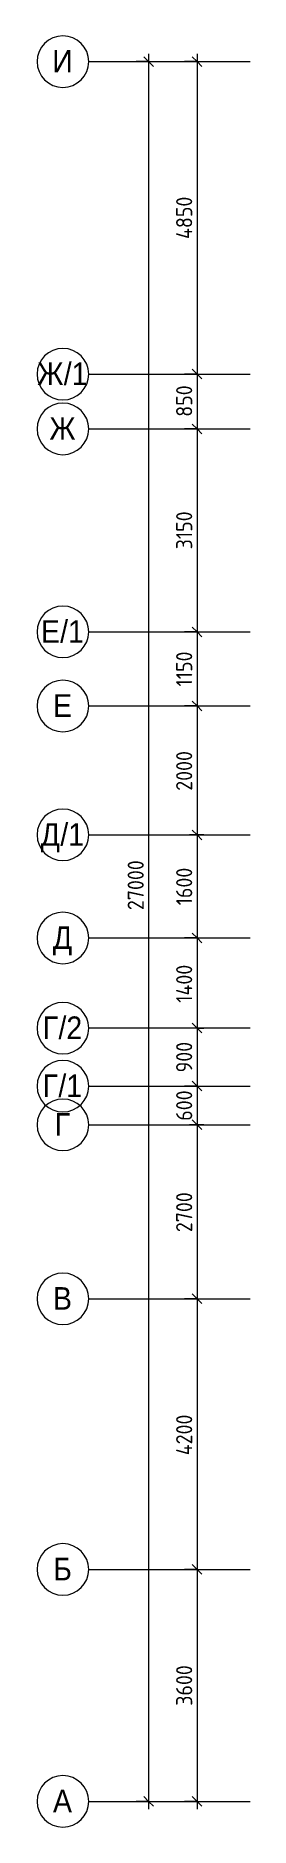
# Model space of a CAD drawing. Header units: millimetres. Extents: x -3902 to 188078, y -8553 to 29000.
# Drawn here: x -3902 to -584, y -400 to 27400 of the extents above; entities that cross this region are included whole.
import ezdxf

# ---------------------------------------------------------------- set-up
doc = ezdxf.new("R2010")
doc.units = ezdxf.units.MM
for name, color, linetype, lineweight in [('A-ANNO-DIMS', 7, 'Continuous', 9), ('A-ANNO-DIMS-100', 7, 'Continuous', 9), ('Оси', 7, 'Continuous', 9), ('Оси-1', 7, 'Continuous', 20)]:
    doc.layers.add(name, color=color, linetype=linetype, lineweight=lineweight)
doc.styles.add('Arial', font='arial.ttf', dxfattribs={"width": 0.9, "height": 350})
doc.styles.add('ISOCPEUR', font='isocpeur.ttf', dxfattribs={"width": 0.9, "height": 250})
doc.dimstyles.new('ISO-2_5_0_9К_БОЛЬШОЙ', dxfattribs={"dimscale": 304.8, "dimtxt": 248.995294, "dimasz": 0.492126, "dimexe": 0.393701, "dimexo": 0.984252, "dimgap": 0, "dimtad": 1, "dimdec": 0, "dimrnd": 10, "dimzin": 0, "dimdsep": 46, "dimtxsty": 'ISOCPEUR', "dimblk1": 'OBLIQUE', "dimblk2": 'OBLIQUE', "dimsah": 1, "dimcen": 0.09, "dimdle": 0.393701, "dimazin": 0, "dimtfac": 1, "dimtdec": 4, "dimtix": 1, "dimtmove": 0, "dimatfit": 3, "dimfxl": 1, "dimtvp": 1, "dimtolj": 1, "dimtzin": 0, "dimarcsym": 2})
doc.dimstyles.new('ISO-2_5_0_9К_БОЛЬШОЙ_1', dxfattribs={"dimscale": 304.8, "dimtxt": 248.995294, "dimasz": 0.492126, "dimexe": 0.393701, "dimexo": 0.984252, "dimgap": 0, "dimtad": 1, "dimdec": 0, "dimrnd": 10, "dimzin": 0, "dimdsep": 46, "dimtxsty": 'ISOCPEUR', "dimblk1": 'OBLIQUE', "dimblk2": 'OBLIQUE', "dimsah": 1, "dimcen": 0.09, "dimdle": 0.393701, "dimazin": 0, "dimtfac": 1, "dimtdec": 4, "dimtix": 1, "dimtmove": 2, "dimatfit": 3, "dimfxl": 1, "dimtvp": 1, "dimtolj": 1, "dimtzin": 0, "dimarcsym": 2})

msp = doc.modelspace()

# ---------------------------------------------------------------- texts
at = {"layer": 'Оси', "char_height": 350, "attachment_point": 1, "style": 'Arial'}
for s, insert, width in [('\\fArial|b0|i0|c204|p34|;\\W.9;И', (-3648.2, 27181), 389.62), ('\\fArial|b0|i0|c204|p34|;\\W.9;Ж', (-3880.4, 22331), 497.848), ('/1', (-3469.7, 22331), 454.557), ('\\fArial|b0|i0|c204|p34|;\\W.9;Ж', (-3692.8, 21481), 497.848), ('/1', (-3526.1, 18331), 454.557), ('\\fArial|b0|i0|c204|p34|;\\W.9;Е', (-3823.7, 18331), 360.759), ('\\fArial|b0|i0|c204|p34|;\\W.9;Е', (-3636.5, 17181), 360.759), ('\\fArial|b0|i0|c204|p34|;\\W.9;Д', (-3826.9, 15181), 367.975), ('/1', (-3523.3, 15181), 454.557), ('\\fArial|b0|i0|c204|p34|;\\W.9;Д', (-3639.2, 13581), 367.975), ('\\fArial|b0|i0|c204|p34|;\\W.9;Г', (-3795.8, 12181.6), 295.823), ('/2', (-3551.7, 12181.6), 454.557), ('\\fArial|b0|i0|c204|p34|;\\W.9;Г', (-3797.2, 11281), 295.823), ('/1', (-3553.1, 11281), 454.557), ('\\fArial|b0|i0|c204|p34|;\\W.9;Г', (-3609.5, 10681), 295.823), ('\\fArial|b0|i0|c204|p34|;\\W.9;В', (-3636.5, 7981), 360.759), ('\\fArial|b0|i0|c204|p34|;\\W.9;Б', (-3633.4, 3781), 353.544), ('\\fArial|b0|i0|c204|p34|;\\W.9;А', (-3636.5, 181), 360.759)]:
    msp.add_mtext(s, dxfattribs=dict(at, insert=insert, width=width))

# ---------------------------------------------------------------- blocks, each defined once
blk = doc.blocks.new('Ось сетки - D8-29747960-Сводный план потолка 3 этажа в осях 1-12')
at = {"layer": 'Оси-1'}
for start, end in [(360, 180), (180, 360)]:
    blk.add_arc((0, 0), 4, start, end, dxfattribs=at)
blk = doc.blocks.new('DIMBLOCK4-Сводный план потолка 3 этажа в осях 1-12')
at = {"layer": 'A-ANNO-DIMS-100'}
for p, q in [((-2349, 27000), (-2035, 27000)), ((-2155, 27000), (-2349, 27000)), ((-2155, 27120), (-2155, -120)), ((-2349, 0), (-2035, 0)), ((-2155, 0), (-2349, 0))]:
    blk.add_line(p, q, dxfattribs=at)
at = {"layer": 'A-ANNO-DIMS-100', "lineweight": 20}
for p, q in [((-2155, 27000), (-2230, 27075)), ((-2155, 27000), (-2080, 26925)), ((-2155, 0), (-2230, 75)), ((-2155, 0), (-2080, -75))]:
    blk.add_line(p, q, dxfattribs=at)
at = {"layer": 'A-ANNO-DIMS-100', "color": 0, "insert": (-2481, 13832), "char_height": 250, "width": 948.1, "attachment_point": 1, "rotation": 90, "line_spacing_factor": 1.149209, "style": 'ISOCPEUR'}
blk.add_mtext('27000', dxfattribs=at)
blk = doc.blocks.new('_Oblique')
at = {"color": 0, "linetype": 'ByBlock', "lineweight": -2}
blk.add_line((-0.5, -0.5), (0.5, 0.5), dxfattribs=at)
blk = doc.blocks.new('DIMBLOCK5-Сводный план потолка 3 этажа в осях 1-12')
at = {"layer": 'A-ANNO-DIMS-100'}
for p, q in [((-1598, 27000), (-1284, 27000)), ((-1404, 27000), (-1598, 27000)), ((-1404, 27120), (-1404, 22150)), ((-1598, 22150), (-1284, 22150)), ((-1404, 22150), (-1598, 22150))]:
    blk.add_line(p, q, dxfattribs=at)
at = {"layer": 'A-ANNO-DIMS-100', "lineweight": 20}
for p, q in [((-1404, 27000), (-1479, 27075)), ((-1404, 27000), (-1329, 26925)), ((-1404, 22150), (-1479, 22225)), ((-1404, 22150), (-1329, 22075))]:
    blk.add_line(p, q, dxfattribs=at)
at = {"layer": 'A-ANNO-DIMS-100', "color": 0, "insert": (-1730, 24247), "char_height": 250, "width": 787.21, "attachment_point": 1, "rotation": 90, "line_spacing_factor": 1.149209, "style": 'ISOCPEUR'}
blk.add_mtext('4850', dxfattribs=at)
blk = doc.blocks.new('DIMBLOCK6-Сводный план потолка 3 этажа в осях 1-12')
at = {"layer": 'A-ANNO-DIMS-100'}
for p, q in [((-1598, 22150), (-1284, 22150)), ((-1404, 22150), (-1598, 22150)), ((-1404, 22150), (-1404, 21300)), ((-1598, 21300), (-1284, 21300)), ((-1404, 21300), (-1598, 21300))]:
    blk.add_line(p, q, dxfattribs=at)
at = {"layer": 'A-ANNO-DIMS-100', "lineweight": 20}
for p, q in [((-1404, 22150), (-1479, 22225)), ((-1404, 22150), (-1329, 22075)), ((-1404, 21300), (-1479, 21375)), ((-1404, 21300), (-1329, 21225))]:
    blk.add_line(p, q, dxfattribs=at)
at = {"layer": 'A-ANNO-DIMS-100', "color": 0, "insert": (-1730, 21488), "char_height": 250, "width": 568.86, "attachment_point": 1, "rotation": 90, "line_spacing_factor": 1.149209, "style": 'ISOCPEUR'}
blk.add_mtext('850', dxfattribs=at)
blk = doc.blocks.new('DIMBLOCK7-Сводный план потолка 3 этажа в осях 1-12')
at = {"layer": 'A-ANNO-DIMS-100'}
for p, q in [((-1598, 21300), (-1284, 21300)), ((-1404, 21300), (-1598, 21300)), ((-1404, 21300), (-1404, 18150)), ((-1598, 18150), (-1284, 18150)), ((-1404, 18150), (-1598, 18150))]:
    blk.add_line(p, q, dxfattribs=at)
at = {"layer": 'A-ANNO-DIMS-100', "lineweight": 20}
for p, q in [((-1404, 21300), (-1479, 21375)), ((-1404, 21300), (-1329, 21225)), ((-1404, 18150), (-1479, 18225)), ((-1404, 18150), (-1329, 18075))]:
    blk.add_line(p, q, dxfattribs=at)
at = {"layer": 'A-ANNO-DIMS-100', "color": 0, "insert": (-1730, 19431), "char_height": 250, "width": 706.76, "attachment_point": 1, "rotation": 90, "line_spacing_factor": 1.149209, "style": 'ISOCPEUR'}
blk.add_mtext('3150', dxfattribs=at)
blk = doc.blocks.new('DIMBLOCK8-Сводный план потолка 3 этажа в осях 1-12')
at = {"layer": 'A-ANNO-DIMS-100'}
for p, q in [((-1598, 18150), (-1284, 18150)), ((-1404, 18150), (-1598, 18150)), ((-1404, 18150), (-1404, 17000)), ((-1598, 17000), (-1284, 17000)), ((-1404, 17000), (-1598, 17000))]:
    blk.add_line(p, q, dxfattribs=at)
at = {"layer": 'A-ANNO-DIMS-100', "lineweight": 20}
for p, q in [((-1404, 18150), (-1479, 18225)), ((-1404, 18150), (-1329, 18075)), ((-1404, 17000), (-1479, 17075)), ((-1404, 17000), (-1329, 16925))]:
    blk.add_line(p, q, dxfattribs=at)
at = {"layer": 'A-ANNO-DIMS-100', "color": 0, "insert": (-1730, 17302), "char_height": 250, "width": 655.05, "attachment_point": 1, "rotation": 90, "line_spacing_factor": 1.149209, "style": 'ISOCPEUR'}
blk.add_mtext('1150', dxfattribs=at)
blk = doc.blocks.new('DIMBLOCK9-Сводный план потолка 3 этажа в осях 1-12')
at = {"layer": 'A-ANNO-DIMS-100'}
for p, q in [((-1598, 17000), (-1284, 17000)), ((-1404, 17000), (-1598, 17000)), ((-1404, 17000), (-1404, 15000)), ((-1301, 15000), (-1524, 15000)), ((-1404, 15000), (-1301, 15000))]:
    blk.add_line(p, q, dxfattribs=at)
at = {"layer": 'A-ANNO-DIMS-100', "lineweight": 20}
for p, q in [((-1404, 17000), (-1479, 17075)), ((-1404, 17000), (-1329, 16925)), ((-1404, 15000), (-1479, 15075)), ((-1404, 15000), (-1329, 14925))]:
    blk.add_line(p, q, dxfattribs=at)
at = {"layer": 'A-ANNO-DIMS-100', "color": 0, "insert": (-1730, 15684), "char_height": 250, "width": 758.48, "attachment_point": 1, "rotation": 90, "line_spacing_factor": 1.149209, "style": 'ISOCPEUR'}
blk.add_mtext('2000', dxfattribs=at)
blk = doc.blocks.new('DIMBLOCK10-Сводный план потолка 3 этажа в осях 1-12')
at = {"layer": 'A-ANNO-DIMS-100', "lineweight": 20}
for p, q in [((-1404, 15000), (-1479, 15075)), ((-1404, 15000), (-1329, 14925)), ((-1404, 13400), (-1479, 13475)), ((-1404, 13400), (-1329, 13325))]:
    blk.add_line(p, q, dxfattribs=at)
at = {"layer": 'A-ANNO-DIMS-100'}
for p, q in [((-1301, 15000), (-1524, 15000)), ((-1404, 15000), (-1404, 13400)), ((-1404, 15000), (-1301, 15000)), ((-1598, 13400), (-1284, 13400)), ((-1404, 13400), (-1598, 13400))]:
    blk.add_line(p, q, dxfattribs=at)
at = {"layer": 'A-ANNO-DIMS-100', "color": 0, "insert": (-1730, 13906), "char_height": 250, "width": 706.76, "attachment_point": 1, "rotation": 90, "line_spacing_factor": 1.149209, "style": 'ISOCPEUR'}
blk.add_mtext('1600', dxfattribs=at)
blk = doc.blocks.new('DIMBLOCK11-Сводный план потолка 3 этажа в осях 1-12')
at = {"layer": 'A-ANNO-DIMS-100'}
for p, q in [((-1598, 13400), (-1284, 13400)), ((-1404, 13400), (-1598, 13400)), ((-1404, 13400), (-1404, 12000)), ((-1301, 12000), (-1524, 12000)), ((-1404, 12000), (-1301, 12000))]:
    blk.add_line(p, q, dxfattribs=at)
at = {"layer": 'A-ANNO-DIMS-100', "lineweight": 20}
for p, q in [((-1404, 13400), (-1479, 13475)), ((-1404, 13400), (-1329, 13325)), ((-1404, 12000), (-1479, 12075)), ((-1404, 12000), (-1329, 11925))]:
    blk.add_line(p, q, dxfattribs=at)
at = {"layer": 'A-ANNO-DIMS-100', "color": 0, "insert": (-1730, 12394), "char_height": 250, "width": 735.49, "attachment_point": 1, "rotation": 90, "line_spacing_factor": 1.149209, "style": 'ISOCPEUR'}
blk.add_mtext('1400', dxfattribs=at)
blk = doc.blocks.new('DIMBLOCK12-Сводный план потолка 3 этажа в осях 1-12')
at = {"layer": 'A-ANNO-DIMS-100'}
for p, q in [((-1301, 12000), (-1524, 12000)), ((-1404, 12000), (-1404, 11100)), ((-1404, 12000), (-1301, 12000)), ((-1598, 11100), (-1284, 11100)), ((-1404, 11100), (-1598, 11100))]:
    blk.add_line(p, q, dxfattribs=at)
at = {"layer": 'A-ANNO-DIMS-100', "lineweight": 20}
for p, q in [((-1404, 12000), (-1479, 12075)), ((-1404, 12000), (-1329, 11925)), ((-1404, 11100), (-1479, 11175)), ((-1404, 11100), (-1329, 11025))]:
    blk.add_line(p, q, dxfattribs=at)
at = {"layer": 'A-ANNO-DIMS-100', "color": 0, "insert": (-1730, 11313), "char_height": 250, "width": 568.86, "attachment_point": 1, "rotation": 90, "line_spacing_factor": 1.149209, "style": 'ISOCPEUR'}
blk.add_mtext('900', dxfattribs=at)
blk = doc.blocks.new('DIMBLOCK13-Сводный план потолка 3 этажа в осях 1-12')
at = {"layer": 'A-ANNO-DIMS-100', "lineweight": 20}
for p, q in [((-1404, 11100), (-1479, 11175)), ((-1404, 11100), (-1329, 11025)), ((-1404, 10500), (-1479, 10575)), ((-1404, 10500), (-1329, 10425))]:
    blk.add_line(p, q, dxfattribs=at)
at = {"layer": 'A-ANNO-DIMS-100'}
for p, q in [((-1598, 11100), (-1284, 11100)), ((-1404, 11100), (-1598, 11100)), ((-1404, 11100), (-1404, 10500)), ((-1301, 10500), (-1524, 10500)), ((-1404, 10500), (-1301, 10500))]:
    blk.add_line(p, q, dxfattribs=at)
at = {"layer": 'A-ANNO-DIMS-100', "color": 0, "insert": (-1730, 10563), "char_height": 250, "width": 568.86, "attachment_point": 1, "rotation": 90, "line_spacing_factor": 1.149209, "style": 'ISOCPEUR'}
blk.add_mtext('600', dxfattribs=at)
blk = doc.blocks.new('DIMBLOCK14-Сводный план потолка 3 этажа в осях 1-12')
at = {"layer": 'A-ANNO-DIMS-100', "lineweight": 20}
for p, q in [((-1404, 10500), (-1479, 10575)), ((-1404, 10500), (-1329, 10425)), ((-1404, 7800), (-1479, 7875)), ((-1404, 7800), (-1329, 7725))]:
    blk.add_line(p, q, dxfattribs=at)
at = {"layer": 'A-ANNO-DIMS-100'}
for p, q in [((-1301, 10500), (-1524, 10500)), ((-1404, 10500), (-1404, 7800)), ((-1404, 10500), (-1301, 10500)), ((-1598, 7800), (-1284, 7800)), ((-1404, 7800), (-1598, 7800))]:
    blk.add_line(p, q, dxfattribs=at)
at = {"layer": 'A-ANNO-DIMS-100', "color": 0, "insert": (-1730, 8834), "char_height": 250, "width": 758.48, "attachment_point": 1, "rotation": 90, "line_spacing_factor": 1.149209, "style": 'ISOCPEUR'}
blk.add_mtext('2700', dxfattribs=at)
blk = doc.blocks.new('DIMBLOCK15-Сводный план потолка 3 этажа в осях 1-12')
at = {"layer": 'A-ANNO-DIMS-100'}
for p, q in [((-1598, 7800), (-1284, 7800)), ((-1404, 7800), (-1598, 7800)), ((-1404, 7800), (-1404, 3600)), ((-1598, 3600), (-1284, 3600)), ((-1404, 3600), (-1598, 3600))]:
    blk.add_line(p, q, dxfattribs=at)
at = {"layer": 'A-ANNO-DIMS-100', "lineweight": 20}
for p, q in [((-1404, 7800), (-1479, 7875)), ((-1404, 7800), (-1329, 7725)), ((-1404, 3600), (-1479, 3675)), ((-1404, 3600), (-1329, 3525))]:
    blk.add_line(p, q, dxfattribs=at)
at = {"layer": 'A-ANNO-DIMS-100', "color": 0, "insert": (-1730, 5372), "char_height": 250, "width": 787.21, "attachment_point": 1, "rotation": 90, "line_spacing_factor": 1.149209, "style": 'ISOCPEUR'}
blk.add_mtext('4200', dxfattribs=at)
blk = doc.blocks.new('DIMBLOCK16-Сводный план потолка 3 этажа в осях 1-12')
at = {"layer": 'A-ANNO-DIMS-100', "lineweight": 20}
for p, q in [((-1404, 3600), (-1479, 3675)), ((-1404, 3600), (-1329, 3525)), ((-1404, 0), (-1479, 75)), ((-1404, 0), (-1329, -75))]:
    blk.add_line(p, q, dxfattribs=at)
at = {"layer": 'A-ANNO-DIMS-100'}
for p, q in [((-1598, 3600), (-1284, 3600)), ((-1404, 3600), (-1598, 3600)), ((-1404, 3600), (-1404, -120)), ((-1598, 0), (-1284, 0)), ((-1404, 0), (-1598, 0))]:
    blk.add_line(p, q, dxfattribs=at)
at = {"layer": 'A-ANNO-DIMS-100', "color": 0, "insert": (-1730, 1484), "char_height": 250, "width": 758.48, "attachment_point": 1, "rotation": 90, "line_spacing_factor": 1.149209, "style": 'ISOCPEUR'}
blk.add_mtext('3600', dxfattribs=at)

# ---------------------------------------------------------------- dimensions: what is measured, and where the dimension line sits
at = {"layer": 'A-ANNO-DIMS'}
dim = msp.add_linear_dim(base=(-2154.6, 0), p1=(-2048.5, 27000), p2=(-2048.5, 0), angle=90, dimstyle='ISO-2_5_0_9К_БОЛЬШОЙ_1', override={"dimpost": '<>', "dimfxl": 26999.999823}, dxfattribs=at)
dim.commit()
dim.dimension.update_dxf_attribs({"geometry": 'DIMBLOCK4-Сводный план потолка 3 этажа в осях 1-12', "text_midpoint": (-2314.5, 14306.5), "dimtype": 160, "text_rotation": 90})
for base, p1, p2, override, picture, middle in [((-1403.8, 22150), (-1297.7, 27000), (-1297.7, 22150), {"dimpost": '<>', "dimfxl": 4849.999753}, 'DIMBLOCK5-Сводный план потолка 3 этажа в осях 1-12', (-1528.8, 24575)), ((-1403.8, 21300), (-1297.7, 22150), (-1297.7, 21300), {"dimpost": '<>', "dimfxl": 850}, 'DIMBLOCK6-Сводный план потолка 3 этажа в осях 1-12', (-1528.8, 21725)), ((-1403.8, 18150), (-1297.7, 21300), (-1297.7, 18150), {"dimpost": '<>', "dimfxl": 3150}, 'DIMBLOCK7-Сводный план потолка 3 этажа в осях 1-12', (-1528.8, 19725)), ((-1403.8, 17000), (-1297.7, 18150), (-1297.7, 17000), {"dimpost": '<>', "dimfxl": 1150}, 'DIMBLOCK8-Сводный план потолка 3 этажа в осях 1-12', (-1528.8, 17575)), ((-1403.8, 15000), (-1297.7, 17000), (-1000.7, 15000), {"dimpost": '<>', "dimfxl": 2021.925021}, 'DIMBLOCK9-Сводный план потолка 3 этажа в осях 1-12', (-1528.8, 16000)), ((-1403.8, 13400), (-1000.7, 15000), (-1297.7, 13400), {"dimpost": '<>', "dimfxl": 1627.323106}, 'DIMBLOCK10-Сводный план потолка 3 этажа в осях 1-12', (-1528.8, 14200)), ((-1403.8, 12000), (-1297.7, 13400), (-1000.7, 12000), {"dimpost": '<>', "dimfxl": 1431.14656}, 'DIMBLOCK11-Сводный план потолка 3 этажа в осях 1-12', (-1528.8, 12700)), ((-1403.8, 11100), (-1000.7, 12000), (-1297.7, 11100), {"dimpost": '<>', "dimfxl": 947.723847}, 'DIMBLOCK12-Сводный план потолка 3 этажа в осях 1-12', (-1528.8, 11550)), ((-1403.8, 10500), (-1297.7, 11100), (-1000.7, 10500), {"dimpost": '<>', "dimfxl": 669.462837}, 'DIMBLOCK13-Сводный план потолка 3 этажа в осях 1-12', (-1528.8, 10800)), ((-1403.8, 7800), (-1000.7, 10500), (-1297.7, 7800), {"dimpost": '<>', "dimfxl": 2716.280635}, 'DIMBLOCK14-Сводный план потолка 3 этажа в осях 1-12', (-1528.8, 9150)), ((-1403.8, 3600), (-1297.7, 7800), (-1297.7, 3600), {"dimpost": '<>', "dimfxl": 4200}, 'DIMBLOCK15-Сводный план потолка 3 этажа в осях 1-12', (-1528.8, 5700)), ((-1403.8, 0), (-1297.7, 3600), (-1297.7, 0), {"dimpost": '<>', "dimfxl": 3600}, 'DIMBLOCK16-Сводный план потолка 3 этажа в осях 1-12', (-1528.8, 1800))]:
    dim = msp.add_linear_dim(base=base, p1=p1, p2=p2, angle=90, dimstyle='ISO-2_5_0_9К_БОЛЬШОЙ', override=override, dxfattribs=at)
    dim.commit()
    dim.dimension.update_dxf_attribs({"geometry": picture, "text_midpoint": middle})

# ---------------------------------------------------------------- linework, layer by layer
at = {"layer": 'Оси'}
for p, q in [((-3083.8, 27000), (-583.8, 27000)), ((-3083.8, 22150), (-583.8, 22150)), ((-3083.8, 21300), (-583.8, 21300)), ((-3083.8, 18150), (-583.8, 18150)), ((-3083.8, 17000), (-583.8, 17000)), ((-3083.8, 15000), (-583.8, 15000)), ((-3083.8, 13400), (-583.8, 13400)), ((-583.8, 12000), (-3083.8, 12000)), ((-3083.8, 11100), (-583.8, 11100)), ((-3083.8, 10500), (-583.8, 10500)), ((-3083.8, 7800), (-583.8, 7800)), ((-3083.8, 3600), (-583.8, 3600)), ((-3083.8, 0), (-583.8, 0))]:
    msp.add_line(p, q, dxfattribs=at)

# ---------------------------------------------------------------- block references
at = {"layer": 'Оси-1', "xscale": 99.99999999999993, "yscale": 99.99999999999993, "zscale": 99.99999999999993}
for p, rotation in [((-3483.8, 27000), 269.9999999999994), ((-3483.8, 22150), 269.9999999999994), ((-3483.8, 21300), 269.9999999999994), ((-3483.8, 18150), 269.9999999999994), ((-3483.8, 17000), 269.9999999999994), ((-3483.8, 15000), 269.9999999999994), ((-3483.8, 13400), 269.9999999999994), ((-3483.8, 12000), 89.99999999999982), ((-3483.8, 11100), 269.9999999999994), ((-3483.8, 10500), 269.9999999999994), ((-3483.8, 7800), 269.9999999999994), ((-3483.8, 3600), 269.9999999999994), ((-3483.8, 0), 269.9999999999994)]:
    msp.add_blockref('Ось сетки - D8-29747960-Сводный план потолка 3 этажа в осях 1-12', p, dxfattribs=dict(at, rotation=rotation))

msp.set_redraw_order([(e.dxf.handle, doc.entitydb.next_handle()) for e in msp.query("TEXT MTEXT ATTDEF DIMENSION ARC_DIMENSION")])  # texts and dimensions are drawn at this point

doc.saveas('drawing.dxf')
